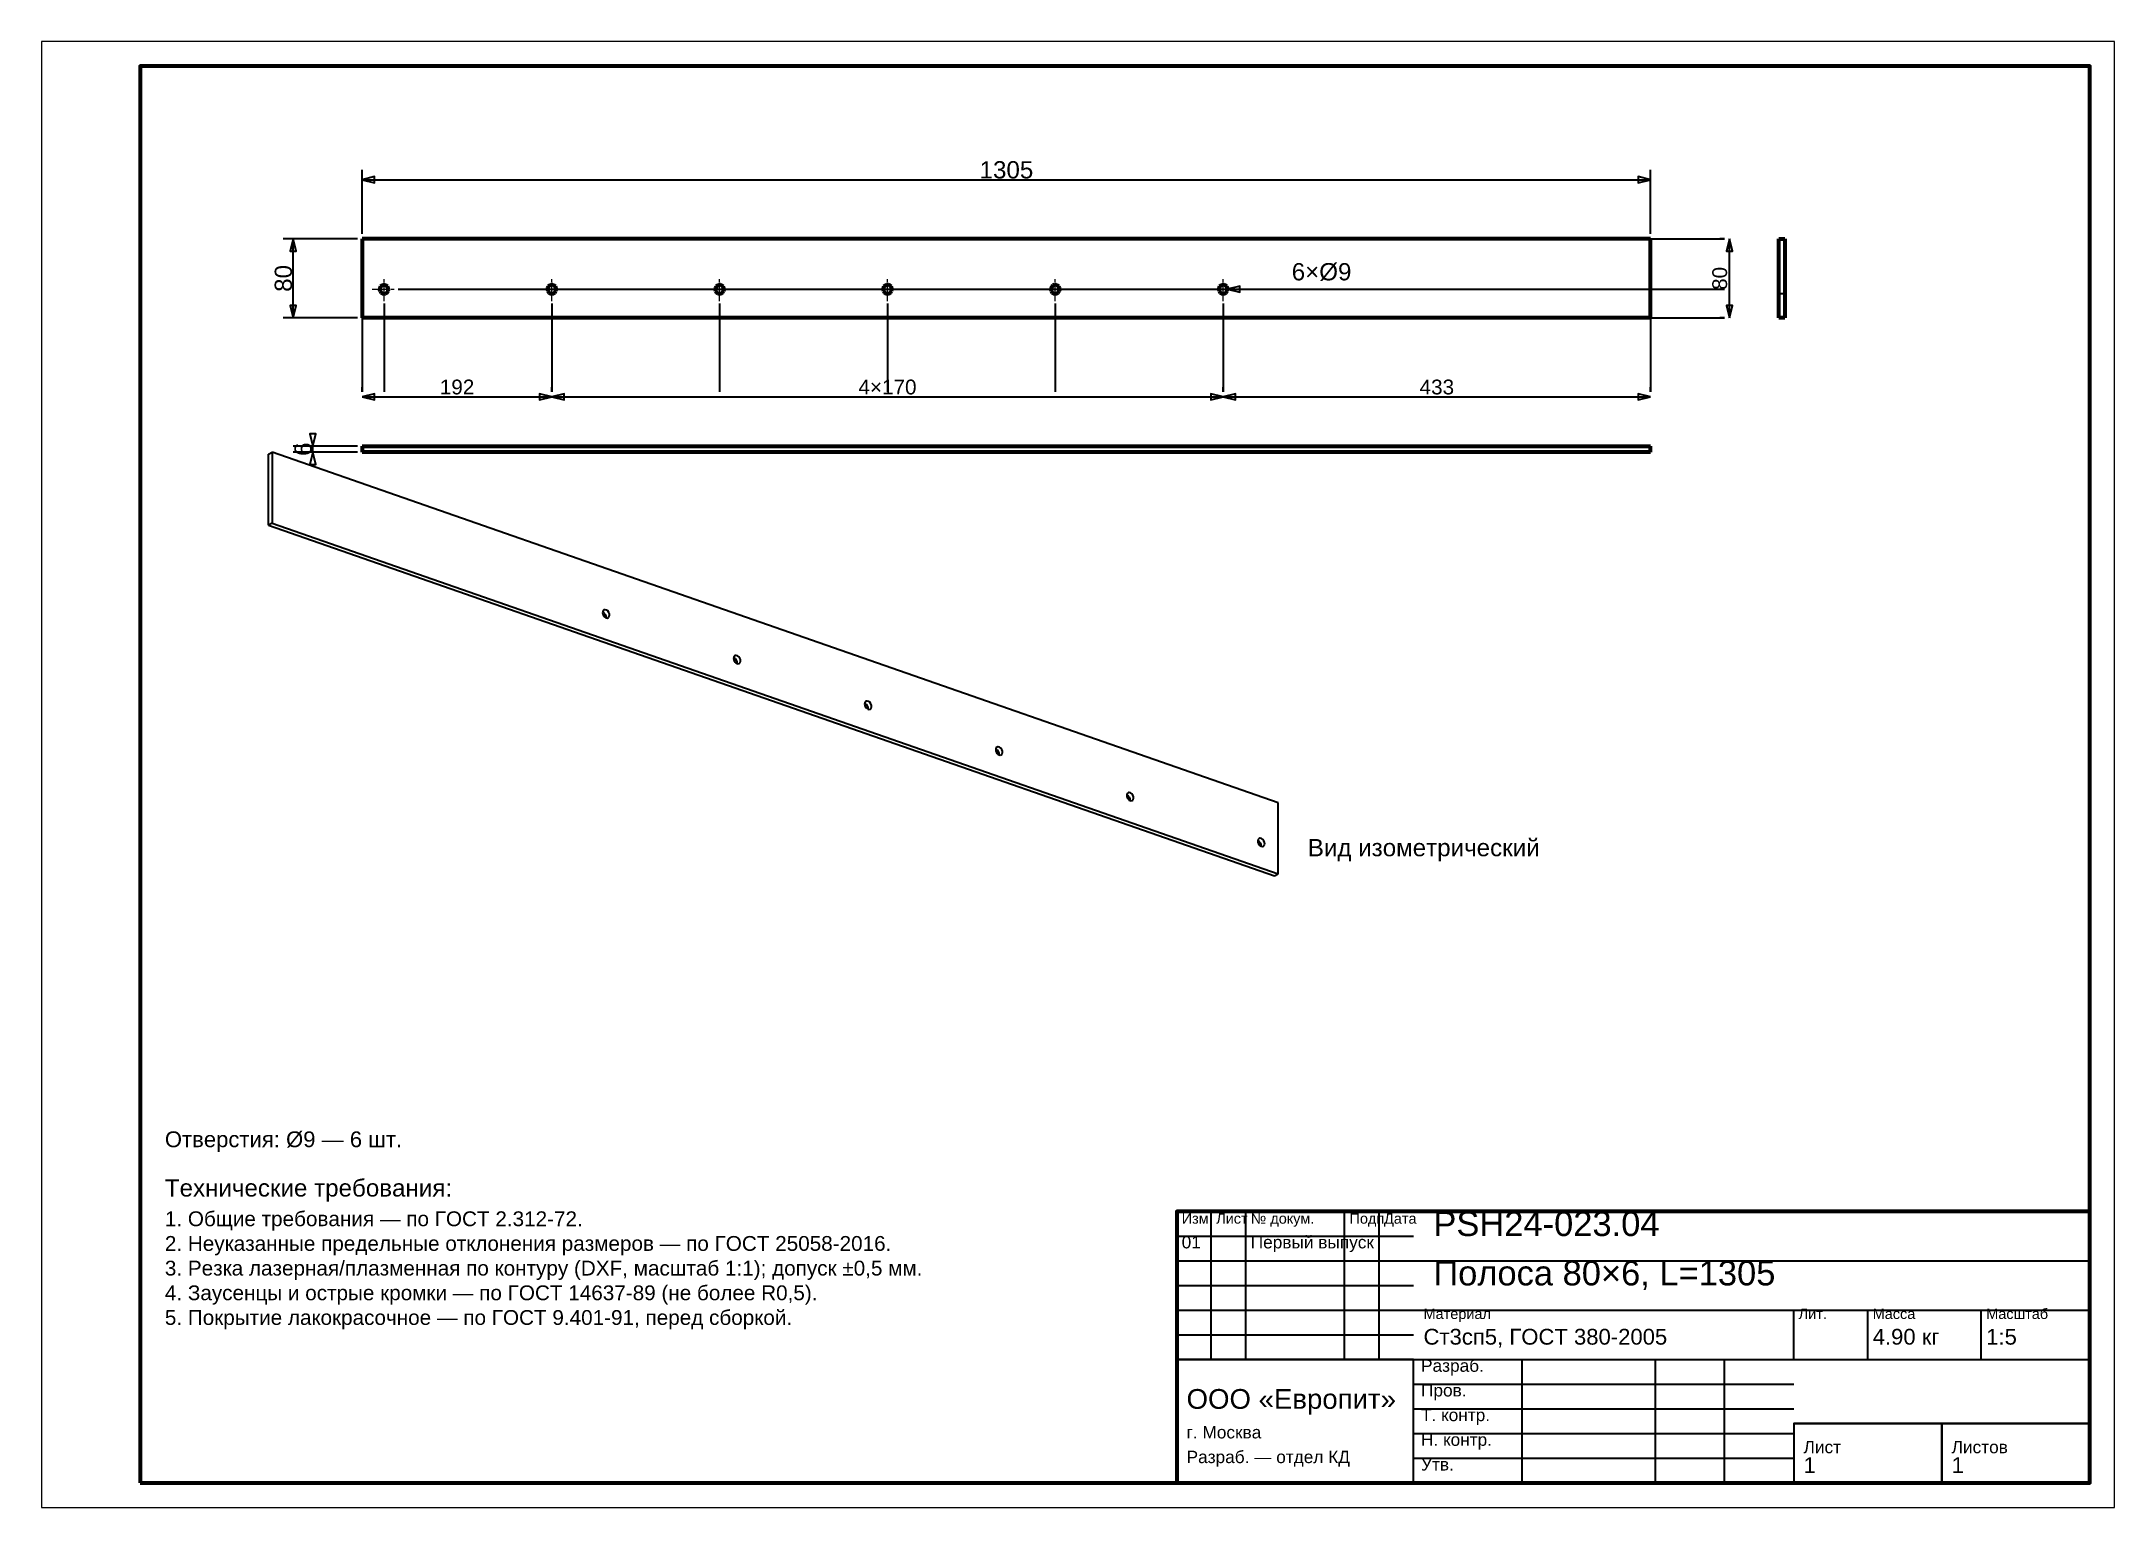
# Model space of a CAD drawing. Header units: millimetres. Extents: x 0 to 420, y 0 to 297.
import ezdxf
from ezdxf.enums import TextEntityAlignment as Align

# ---------------------------------------------------------------- set-up
doc = ezdxf.new("R2010")
doc.units = ezdxf.units.MM
doc.linetypes.add('CENTER', pattern=[5.08, 3.175, -0.635, 0.635, -0.635])
doc.linetypes.add('DASHED', pattern=[1.524, 1.27, -0.254])
doc.styles.add('GOST', font='Arial')

msp = doc.modelspace()

# ---------------------------------------------------------------- texts
at = {"color": 7, "style": 'GOST'}
for s, height, p in [('1305', 3.5, (195.5, 271)), ('192', 3, (84.2, 227)), ('4×170', 3, (171.4, 227)), ('433', 3, (282.7, 227))]:
    msp.add_text(s, height=height, dxfattribs=at).set_placement(p, align=Align.MIDDLE)
msp.add_text('6×Ø9', height=3.5, dxfattribs=at).set_placement((253.3, 248.6))
for s, height, p in [('80', 3.5, (49, 249)), ('80', 3, (340, 249)), ('6', 3.5, (53, 214.4))]:
    msp.add_text(s, height=height, rotation=90, dxfattribs=at).set_placement(p, align=Align.MIDDLE)
at = {"color": 3, "style": 'GOST'}
for s, height, p in [('Вид изометрический', 3.5, (256.56, 131.94)), ('Технические требования:', 3.5, (25, 63)), ('1. Общие требования — по ГОСТ 2.312-72.', 3, (25, 57)), ('Изм.', 2.1, (231, 57.5)), ('Лист', 2.1, (238, 57.5)), ('№ докум.', 2.1, (245, 57.5)), ('Подп.', 2.1, (265, 57.5)), ('Дата', 2.1, (272, 57.5)), ('PSH24-023.04', 5, (282, 55)), ('2. Неуказанные предельные отклонения размеров — по ГОСТ 25058-2016.', 3, (25, 52)), ('01', 2.5, (231, 52.5)), ('Первый выпуск', 2.5, (245, 52.5)), ('3. Резка лазерная/плазменная по контуру (DXF, масштаб 1:1); допуск ±0,5 мм.', 3, (25, 47)), ('Полоса 80×6, L=1305', 5, (282, 45)), ('4. Заусенцы и острые кромки — по ГОСТ 14637-89 (не более R0,5).', 3, (25, 42)), ('5. Покрытие лакокрасочное — по ГОСТ 9.401-91, перед сборкой.', 3, (25, 37)), ('Материал', 2.1, (280, 38.2)), ('Лит.', 2.1, (356, 38.2)), ('Масса', 2.1, (371, 38.2)), ('Масштаб', 2.1, (394, 38.2)), ('Ст3сп5, ГОСТ 380-2005', 3.2, (280, 33)), ('4.90 кг', 3.2, (371, 33)), ('1:5', 3.2, (394, 33)), ('Разраб.', 2.5, (279.5, 27.5)), ('ООО «Европит»', 4, (232, 20)), ('Пров.', 2.5, (279.5, 22.5)), ('Т. контр.', 2.5, (279.5, 17.5)), ('г. Москва', 2.5, (232, 14)), ('Н. контр.', 2.5, (279.5, 12.5)), ('Лист', 2.5, (357, 11)), ('Листов', 2.5, (387, 11)), ('Разраб. — отдел КД', 2.5, (232, 9)), ('Утв.', 2.5, (279.5, 7.5)), ('1', 3.2, (357, 7)), ('1', 3.2, (387, 7))]:
    msp.add_text(s, height=height, dxfattribs=at).set_placement(p)
at = {"color": 6, "style": 'GOST'}
msp.add_text('Отверстия: Ø9 — 6 шт.', height=3.2, dxfattribs=at).set_placement((25, 73))

# ---------------------------------------------------------------- linework, layer by layer
at = {"color": 7, "lineweight": 35}
for p, q in [((65, 258), (65, 271)), ((65, 269), (326, 269)), ((326, 258), (326, 271)), ((64, 257), (49, 257)), ((51, 241), (51, 257)), ((326, 257), (341, 257)), ((341, 257), (340, 257)), ((342, 241), (342, 257)), ((69.4, 243.9), (69.4, 226)), ((72.3, 246.8), (341, 246.8)), ((103.4, 243.9), (103.4, 226)), ((106.3, 246.8), (341, 246.8)), ((137.4, 243.9), (137.4, 226)), ((140.3, 246.8), (341, 246.8)), ((171.4, 243.9), (171.4, 226)), ((174.3, 246.8), (341, 246.8)), ((205.4, 243.9), (205.4, 226)), ((208.3, 246.8), (341, 246.8)), ((239.4, 243.9), (239.4, 226)), ((240.3, 246.8), (252.3, 246.8)), ((242.3, 246.8), (341, 246.8)), ((252.3, 246.8), (257.3, 246.8)), ((64, 241), (49, 241)), ((65, 241), (65, 226)), ((326, 241), (326, 226)), ((326, 241), (341, 241)), ((341, 241), (340, 241)), ((65, 226), (65, 227)), ((103.4, 226), (103.4, 227)), ((103.4, 226), (103.4, 227)), ((239.4, 226), (239.4, 227)), ((239.4, 226), (239.4, 227)), ((326, 226), (326, 227)), ((65, 225), (103.4, 225)), ((103.4, 225), (239.4, 225)), ((239.4, 225), (326, 225)), ((64, 215), (51, 215)), ((55, 213.8), (55, 215)), ((64, 213.8), (51, 213.8)), ((237, 30), (237, 60)), ((244, 30), (244, 60)), ((264, 30), (264, 60)), ((271, 30), (271, 60)), ((230, 55), (278, 55)), ((230, 50), (278, 50)), ((278, 50), (415, 50)), ((230, 45), (278, 45)), ((230, 40), (278, 40)), ((278, 40), (415, 40)), ((355, 30), (355, 40)), ((370, 30), (370, 40)), ((393, 30), (393, 40)), ((230, 35), (278, 35)), ((230, 30), (278, 30)), ((278, 30), (415, 30)), ((300, 5), (300, 30)), ((327, 5), (327, 30)), ((341, 5), (341, 30)), ((278, 25), (355, 25)), ((278, 20), (355, 20)), ((355, 17), (415, 17)), ((278, 15), (355, 15)), ((278, 10), (355, 10))]:
    msp.add_line(p, q, dxfattribs=at)
at = {"color": 1, "lineweight": 70}
for p, q in [((65, 257), (65, 241)), ((326, 257), (65, 257)), ((326, 241), (326, 257)), ((352, 241), (352, 257)), ((352, 257), (353.2, 257)), ((353.2, 257), (353.2, 241)), ((68.53, 247.05), (68.5, 246.72)), ((68.5, 246.72), (68.59, 246.4)), ((68.68, 247.34), (68.53, 247.05)), ((68.59, 246.4), (68.79, 246.13)), ((68.93, 247.57), (68.68, 247.34)), ((68.79, 246.13), (69.07, 245.96)), ((69.23, 247.68), (68.93, 247.57)), ((69.07, 245.96), (69.4, 245.9)), ((69.57, 247.68), (69.23, 247.68)), ((69.4, 245.9), (69.73, 245.96)), ((69.87, 247.57), (69.57, 247.68)), ((69.73, 245.96), (70.01, 246.13)), ((70.12, 247.34), (69.87, 247.57)), ((70.01, 246.13), (70.21, 246.4)), ((70.27, 247.05), (70.12, 247.34)), ((70.21, 246.4), (70.3, 246.72)), ((70.3, 246.72), (70.27, 247.05)), ((102.53, 247.05), (102.5, 246.72)), ((102.5, 246.72), (102.59, 246.4)), ((102.68, 247.34), (102.53, 247.05)), ((102.59, 246.4), (102.79, 246.13)), ((102.93, 247.57), (102.68, 247.34)), ((102.79, 246.13), (103.07, 245.96)), ((103.23, 247.68), (102.93, 247.57)), ((103.07, 245.96), (103.4, 245.9)), ((103.57, 247.68), (103.23, 247.68)), ((103.4, 245.9), (103.73, 245.96)), ((103.87, 247.57), (103.57, 247.68)), ((103.73, 245.96), (104.01, 246.13)), ((104.12, 247.34), (103.87, 247.57)), ((104.01, 246.13), (104.21, 246.4)), ((104.27, 247.05), (104.12, 247.34)), ((104.21, 246.4), (104.3, 246.72)), ((104.3, 246.72), (104.27, 247.05)), ((136.53, 247.05), (136.5, 246.72)), ((136.5, 246.72), (136.59, 246.4)), ((136.68, 247.34), (136.53, 247.05)), ((136.59, 246.4), (136.79, 246.13)), ((136.93, 247.57), (136.68, 247.34)), ((136.79, 246.13), (137.07, 245.96)), ((137.23, 247.68), (136.93, 247.57)), ((137.07, 245.96), (137.4, 245.9)), ((137.57, 247.68), (137.23, 247.68)), ((137.4, 245.9), (137.73, 245.96)), ((137.87, 247.57), (137.57, 247.68)), ((137.73, 245.96), (138.01, 246.13)), ((138.12, 247.34), (137.87, 247.57)), ((138.01, 246.13), (138.21, 246.4)), ((138.27, 247.05), (138.12, 247.34)), ((138.21, 246.4), (138.3, 246.72)), ((138.3, 246.72), (138.27, 247.05)), ((170.53, 247.05), (170.5, 246.72)), ((170.5, 246.72), (170.59, 246.4)), ((170.68, 247.34), (170.53, 247.05)), ((170.59, 246.4), (170.79, 246.13)), ((170.93, 247.57), (170.68, 247.34)), ((170.79, 246.13), (171.07, 245.96)), ((171.23, 247.68), (170.93, 247.57)), ((171.07, 245.96), (171.4, 245.9)), ((171.57, 247.68), (171.23, 247.68)), ((171.4, 245.9), (171.73, 245.96)), ((171.87, 247.57), (171.57, 247.68)), ((171.73, 245.96), (172.01, 246.13)), ((172.12, 247.34), (171.87, 247.57)), ((172.01, 246.13), (172.21, 246.4)), ((172.27, 247.05), (172.12, 247.34)), ((172.21, 246.4), (172.3, 246.72)), ((172.3, 246.72), (172.27, 247.05)), ((204.53, 247.05), (204.5, 246.72)), ((204.5, 246.72), (204.59, 246.4)), ((204.68, 247.34), (204.53, 247.05)), ((204.59, 246.4), (204.79, 246.13)), ((204.93, 247.57), (204.68, 247.34)), ((204.79, 246.13), (205.07, 245.96)), ((205.23, 247.68), (204.93, 247.57)), ((205.07, 245.96), (205.4, 245.9)), ((205.57, 247.68), (205.23, 247.68)), ((205.4, 245.9), (205.73, 245.96)), ((205.87, 247.57), (205.57, 247.68)), ((205.73, 245.96), (206.01, 246.13)), ((206.12, 247.34), (205.87, 247.57)), ((206.01, 246.13), (206.21, 246.4)), ((206.27, 247.05), (206.12, 247.34)), ((206.21, 246.4), (206.3, 246.72)), ((206.3, 246.72), (206.27, 247.05)), ((238.53, 247.05), (238.5, 246.72)), ((238.5, 246.72), (238.59, 246.4)), ((238.68, 247.34), (238.53, 247.05)), ((238.59, 246.4), (238.79, 246.13)), ((238.93, 247.57), (238.68, 247.34)), ((238.79, 246.13), (239.07, 245.96)), ((239.23, 247.68), (238.93, 247.57)), ((239.07, 245.96), (239.4, 245.9)), ((239.57, 247.68), (239.23, 247.68)), ((239.4, 245.9), (239.73, 245.96)), ((239.87, 247.57), (239.57, 247.68)), ((239.73, 245.96), (240.01, 246.13)), ((240.12, 247.34), (239.87, 247.57)), ((240.01, 246.13), (240.21, 246.4)), ((240.27, 247.05), (240.12, 247.34)), ((240.21, 246.4), (240.3, 246.72)), ((240.3, 246.72), (240.27, 247.05)), ((326, 241), (65, 241)), ((353.2, 241), (352, 241)), ((65, 215), (65, 213.8)), ((65, 215), (326, 215)), ((326, 213.8), (326, 215)), ((326, 213.8), (65, 213.8))]:
    msp.add_line(p, q, dxfattribs=at)
at = {"color": 5, "linetype": 'DASHED', "lineweight": 35}
for p, q in [((65, 257), (326, 257)), ((65, 241), (65, 257)), ((326, 257), (326, 241)), ((353.2, 257), (352, 257)), ((352, 257), (352, 241)), ((353.2, 241), (353.2, 257)), ((68.5, 246.72), (68.53, 247.05)), ((68.59, 246.4), (68.5, 246.72)), ((68.53, 247.05), (68.68, 247.34)), ((68.79, 246.13), (68.59, 246.4)), ((68.68, 247.34), (68.93, 247.57)), ((69.07, 245.96), (68.79, 246.13)), ((68.93, 247.57), (69.23, 247.68)), ((69.4, 245.9), (69.07, 245.96)), ((69.23, 247.68), (69.57, 247.68)), ((69.73, 245.96), (69.4, 245.9)), ((69.57, 247.68), (69.87, 247.57)), ((70.01, 246.13), (69.73, 245.96)), ((69.87, 247.57), (70.12, 247.34)), ((70.21, 246.4), (70.01, 246.13)), ((70.12, 247.34), (70.27, 247.05)), ((70.3, 246.72), (70.21, 246.4)), ((70.27, 247.05), (70.3, 246.72)), ((102.5, 246.72), (102.53, 247.05)), ((102.59, 246.4), (102.5, 246.72)), ((102.53, 247.05), (102.68, 247.34)), ((102.79, 246.13), (102.59, 246.4)), ((102.68, 247.34), (102.93, 247.57)), ((103.07, 245.96), (102.79, 246.13)), ((102.93, 247.57), (103.23, 247.68)), ((103.4, 245.9), (103.07, 245.96)), ((103.23, 247.68), (103.57, 247.68)), ((103.73, 245.96), (103.4, 245.9)), ((103.57, 247.68), (103.87, 247.57)), ((104.01, 246.13), (103.73, 245.96)), ((103.87, 247.57), (104.12, 247.34)), ((104.21, 246.4), (104.01, 246.13)), ((104.12, 247.34), (104.27, 247.05)), ((104.3, 246.72), (104.21, 246.4)), ((104.27, 247.05), (104.3, 246.72)), ((136.5, 246.72), (136.53, 247.05)), ((136.59, 246.4), (136.5, 246.72)), ((136.53, 247.05), (136.68, 247.34)), ((136.79, 246.13), (136.59, 246.4)), ((136.68, 247.34), (136.93, 247.57)), ((137.07, 245.96), (136.79, 246.13)), ((136.93, 247.57), (137.23, 247.68)), ((137.4, 245.9), (137.07, 245.96)), ((137.23, 247.68), (137.57, 247.68)), ((137.73, 245.96), (137.4, 245.9)), ((137.57, 247.68), (137.87, 247.57)), ((138.01, 246.13), (137.73, 245.96)), ((137.87, 247.57), (138.12, 247.34)), ((138.21, 246.4), (138.01, 246.13)), ((138.12, 247.34), (138.27, 247.05)), ((138.3, 246.72), (138.21, 246.4)), ((138.27, 247.05), (138.3, 246.72)), ((170.5, 246.72), (170.53, 247.05)), ((170.59, 246.4), (170.5, 246.72)), ((170.53, 247.05), (170.68, 247.34)), ((170.79, 246.13), (170.59, 246.4)), ((170.68, 247.34), (170.93, 247.57)), ((171.07, 245.96), (170.79, 246.13)), ((170.93, 247.57), (171.23, 247.68)), ((171.4, 245.9), (171.07, 245.96)), ((171.23, 247.68), (171.57, 247.68)), ((171.73, 245.96), (171.4, 245.9)), ((171.57, 247.68), (171.87, 247.57)), ((172.01, 246.13), (171.73, 245.96)), ((171.87, 247.57), (172.12, 247.34)), ((172.21, 246.4), (172.01, 246.13)), ((172.12, 247.34), (172.27, 247.05)), ((172.3, 246.72), (172.21, 246.4)), ((172.27, 247.05), (172.3, 246.72)), ((204.5, 246.72), (204.53, 247.05)), ((204.59, 246.4), (204.5, 246.72)), ((204.53, 247.05), (204.68, 247.34)), ((204.79, 246.13), (204.59, 246.4)), ((204.68, 247.34), (204.93, 247.57)), ((205.07, 245.96), (204.79, 246.13)), ((204.93, 247.57), (205.23, 247.68)), ((205.4, 245.9), (205.07, 245.96)), ((205.23, 247.68), (205.57, 247.68)), ((205.73, 245.96), (205.4, 245.9)), ((205.57, 247.68), (205.87, 247.57)), ((206.01, 246.13), (205.73, 245.96)), ((205.87, 247.57), (206.12, 247.34)), ((206.21, 246.4), (206.01, 246.13)), ((206.12, 247.34), (206.27, 247.05)), ((206.3, 246.72), (206.21, 246.4)), ((206.27, 247.05), (206.3, 246.72)), ((238.5, 246.72), (238.53, 247.05)), ((238.59, 246.4), (238.5, 246.72)), ((238.53, 247.05), (238.68, 247.34)), ((238.79, 246.13), (238.59, 246.4)), ((238.68, 247.34), (238.93, 247.57)), ((239.07, 245.96), (238.79, 246.13)), ((238.93, 247.57), (239.23, 247.68)), ((239.4, 245.9), (239.07, 245.96)), ((239.23, 247.68), (239.57, 247.68)), ((239.73, 245.96), (239.4, 245.9)), ((239.57, 247.68), (239.87, 247.57)), ((240.01, 246.13), (239.73, 245.96)), ((239.87, 247.57), (240.12, 247.34)), ((240.21, 246.4), (240.01, 246.13)), ((240.12, 247.34), (240.27, 247.05)), ((240.3, 246.72), (240.21, 246.4)), ((240.27, 247.05), (240.3, 246.72)), ((352, 247.68), (352, 247.7)), ((352, 247.7), (352, 247.68)), ((352, 247.68), (352, 247.7)), ((352, 247.7), (352, 247.68)), ((352, 247.68), (352, 247.7)), ((352, 247.7), (352, 247.68)), ((352, 247.68), (352, 247.7)), ((352, 247.7), (352, 247.68)), ((352, 247.68), (352, 247.7)), ((352, 247.7), (352, 247.68)), ((352, 247.68), (352, 247.7)), ((352, 247.7), (352, 247.68)), ((352, 247.61), (352, 247.68)), ((352, 247.68), (352, 247.61)), ((352, 247.61), (352, 247.68)), ((352, 247.68), (352, 247.61)), ((352, 247.61), (352, 247.68)), ((352, 247.68), (352, 247.61)), ((352, 247.61), (352, 247.68)), ((352, 247.68), (352, 247.61)), ((352, 247.61), (352, 247.68)), ((352, 247.68), (352, 247.61)), ((352, 247.61), (352, 247.68)), ((352, 247.68), (352, 247.61)), ((352, 247.5), (352, 247.61)), ((352, 247.61), (352, 247.5)), ((352, 247.5), (352, 247.61)), ((352, 247.61), (352, 247.5)), ((352, 247.5), (352, 247.61)), ((352, 247.61), (352, 247.5)), ((352, 247.5), (352, 247.61)), ((352, 247.61), (352, 247.5)), ((352, 247.5), (352, 247.61)), ((352, 247.61), (352, 247.5)), ((352, 247.5), (352, 247.61)), ((352, 247.61), (352, 247.5)), ((352, 247.36), (352, 247.5)), ((352, 247.5), (352, 247.36)), ((352, 247.36), (352, 247.5)), ((352, 247.5), (352, 247.36)), ((352, 247.36), (352, 247.5)), ((352, 247.5), (352, 247.36)), ((352, 247.36), (352, 247.5)), ((352, 247.5), (352, 247.36)), ((352, 247.36), (352, 247.5)), ((352, 247.5), (352, 247.36)), ((352, 247.36), (352, 247.5)), ((352, 247.5), (352, 247.36)), ((352, 247.19), (352, 247.36)), ((352, 247.36), (352, 247.19)), ((352, 247.19), (352, 247.36)), ((352, 247.36), (352, 247.19)), ((352, 247.19), (352, 247.36)), ((352, 247.36), (352, 247.19)), ((352, 247.19), (352, 247.36)), ((352, 247.36), (352, 247.19)), ((352, 247.19), (352, 247.36)), ((352, 247.36), (352, 247.19)), ((352, 247.19), (352, 247.36)), ((352, 247.36), (352, 247.19)), ((352, 247), (352, 247.19)), ((352, 247.19), (352, 247)), ((352, 247), (352, 247.19)), ((352, 247.19), (352, 247)), ((352, 247), (352, 247.19)), ((352, 247.19), (352, 247)), ((352, 247), (352, 247.19)), ((352, 247.19), (352, 247)), ((352, 247), (352, 247.19)), ((352, 247.19), (352, 247)), ((352, 247), (352, 247.19)), ((352, 247.19), (352, 247)), ((352, 246.8), (352, 247)), ((352, 247), (352, 246.8)), ((352, 246.8), (352, 247)), ((352, 247), (352, 246.8)), ((352, 246.8), (352, 247)), ((352, 247), (352, 246.8)), ((352, 246.8), (352, 247)), ((352, 247), (352, 246.8)), ((352, 246.8), (352, 247)), ((352, 247), (352, 246.8)), ((352, 246.8), (352, 247)), ((352, 247), (352, 246.8)), ((352, 246.6), (352, 246.8)), ((352, 246.8), (352, 246.6)), ((352, 246.6), (352, 246.8)), ((352, 246.8), (352, 246.6)), ((352, 246.6), (352, 246.8)), ((352, 246.8), (352, 246.6)), ((352, 246.6), (352, 246.8)), ((352, 246.8), (352, 246.6)), ((352, 246.6), (352, 246.8)), ((352, 246.8), (352, 246.6)), ((352, 246.6), (352, 246.8)), ((352, 246.8), (352, 246.6)), ((352, 246.41), (352, 246.6)), ((352, 246.6), (352, 246.41)), ((352, 246.41), (352, 246.6)), ((352, 246.6), (352, 246.41)), ((352, 246.41), (352, 246.6)), ((352, 246.6), (352, 246.41)), ((352, 246.41), (352, 246.6)), ((352, 246.6), (352, 246.41)), ((352, 246.41), (352, 246.6)), ((352, 246.6), (352, 246.41)), ((352, 246.41), (352, 246.6)), ((352, 246.6), (352, 246.41)), ((352, 246.24), (352, 246.41)), ((352, 246.41), (352, 246.24)), ((352, 246.24), (352, 246.41)), ((352, 246.41), (352, 246.24)), ((352, 246.24), (352, 246.41)), ((352, 246.41), (352, 246.24)), ((352, 246.24), (352, 246.41)), ((352, 246.41), (352, 246.24)), ((352, 246.24), (352, 246.41)), ((352, 246.41), (352, 246.24)), ((352, 246.24), (352, 246.41)), ((352, 246.41), (352, 246.24)), ((352, 246.1), (352, 246.24)), ((352, 246.24), (352, 246.1)), ((352, 246.1), (352, 246.24)), ((352, 246.24), (352, 246.1)), ((352, 246.1), (352, 246.24)), ((352, 246.24), (352, 246.1)), ((352, 246.1), (352, 246.24)), ((352, 246.24), (352, 246.1)), ((352, 246.1), (352, 246.24)), ((352, 246.24), (352, 246.1)), ((352, 246.1), (352, 246.24)), ((352, 246.24), (352, 246.1)), ((352, 245.99), (352, 246.1)), ((352, 246.1), (352, 245.99)), ((352, 245.99), (352, 246.1)), ((352, 246.1), (352, 245.99)), ((352, 245.99), (352, 246.1)), ((352, 246.1), (352, 245.99)), ((352, 245.99), (352, 246.1)), ((352, 246.1), (352, 245.99)), ((352, 245.99), (352, 246.1)), ((352, 246.1), (352, 245.99)), ((352, 245.99), (352, 246.1)), ((352, 246.1), (352, 245.99)), ((352, 245.92), (352, 245.99)), ((352, 245.99), (352, 245.92)), ((352, 245.92), (352, 245.99)), ((352, 245.99), (352, 245.92)), ((352, 245.92), (352, 245.99)), ((352, 245.99), (352, 245.92)), ((352, 245.92), (352, 245.99)), ((352, 245.99), (352, 245.92)), ((352, 245.92), (352, 245.99)), ((352, 245.99), (352, 245.92)), ((352, 245.92), (352, 245.99)), ((352, 245.99), (352, 245.92)), ((352, 245.9), (352, 245.92)), ((352, 245.92), (352, 245.9)), ((352, 245.9), (352, 245.92)), ((352, 245.92), (352, 245.9)), ((352, 245.9), (352, 245.92)), ((352, 245.92), (352, 245.9)), ((352, 245.9), (352, 245.92)), ((352, 245.92), (352, 245.9)), ((352, 245.9), (352, 245.92)), ((352, 245.92), (352, 245.9)), ((352, 245.9), (352, 245.92)), ((352, 245.92), (352, 245.9)), ((353.2, 245.9), (352, 245.9)), ((353.2, 245.9), (352, 245.9)), ((353.2, 245.9), (352, 245.9)), ((353.2, 245.9), (352, 245.9)), ((353.2, 245.9), (352, 245.9)), ((353.2, 245.9), (352, 245.9)), ((353.2, 247.68), (353.2, 247.7)), ((353.2, 247.7), (353.2, 247.68)), ((353.2, 247.68), (353.2, 247.7)), ((353.2, 247.7), (353.2, 247.68)), ((353.2, 247.68), (353.2, 247.7)), ((353.2, 247.7), (353.2, 247.68)), ((353.2, 247.68), (353.2, 247.7)), ((353.2, 247.7), (353.2, 247.68)), ((353.2, 247.68), (353.2, 247.7)), ((353.2, 247.7), (353.2, 247.68)), ((353.2, 247.68), (353.2, 247.7)), ((353.2, 247.7), (353.2, 247.68)), ((353.2, 247.61), (353.2, 247.68)), ((353.2, 247.68), (353.2, 247.61)), ((353.2, 247.61), (353.2, 247.68)), ((353.2, 247.68), (353.2, 247.61)), ((353.2, 247.61), (353.2, 247.68)), ((353.2, 247.68), (353.2, 247.61)), ((353.2, 247.61), (353.2, 247.68)), ((353.2, 247.68), (353.2, 247.61)), ((353.2, 247.61), (353.2, 247.68)), ((353.2, 247.68), (353.2, 247.61)), ((353.2, 247.61), (353.2, 247.68)), ((353.2, 247.68), (353.2, 247.61)), ((353.2, 247.5), (353.2, 247.61)), ((353.2, 247.61), (353.2, 247.5)), ((353.2, 247.5), (353.2, 247.61)), ((353.2, 247.61), (353.2, 247.5)), ((353.2, 247.5), (353.2, 247.61)), ((353.2, 247.61), (353.2, 247.5)), ((353.2, 247.5), (353.2, 247.61)), ((353.2, 247.61), (353.2, 247.5)), ((353.2, 247.5), (353.2, 247.61)), ((353.2, 247.61), (353.2, 247.5)), ((353.2, 247.5), (353.2, 247.61)), ((353.2, 247.61), (353.2, 247.5)), ((353.2, 247.36), (353.2, 247.5)), ((353.2, 247.5), (353.2, 247.36)), ((353.2, 247.36), (353.2, 247.5)), ((353.2, 247.5), (353.2, 247.36)), ((353.2, 247.36), (353.2, 247.5)), ((353.2, 247.5), (353.2, 247.36)), ((353.2, 247.36), (353.2, 247.5)), ((353.2, 247.5), (353.2, 247.36)), ((353.2, 247.36), (353.2, 247.5)), ((353.2, 247.5), (353.2, 247.36)), ((353.2, 247.36), (353.2, 247.5)), ((353.2, 247.5), (353.2, 247.36)), ((353.2, 247.19), (353.2, 247.36)), ((353.2, 247.36), (353.2, 247.19)), ((353.2, 247.19), (353.2, 247.36)), ((353.2, 247.36), (353.2, 247.19)), ((353.2, 247.19), (353.2, 247.36)), ((353.2, 247.36), (353.2, 247.19)), ((353.2, 247.19), (353.2, 247.36)), ((353.2, 247.36), (353.2, 247.19)), ((353.2, 247.19), (353.2, 247.36)), ((353.2, 247.36), (353.2, 247.19)), ((353.2, 247.19), (353.2, 247.36)), ((353.2, 247.36), (353.2, 247.19)), ((353.2, 247), (353.2, 247.19)), ((353.2, 247.19), (353.2, 247)), ((353.2, 247), (353.2, 247.19)), ((353.2, 247.19), (353.2, 247)), ((353.2, 247), (353.2, 247.19)), ((353.2, 247.19), (353.2, 247)), ((353.2, 247), (353.2, 247.19)), ((353.2, 247.19), (353.2, 247)), ((353.2, 247), (353.2, 247.19)), ((353.2, 247.19), (353.2, 247)), ((353.2, 247), (353.2, 247.19)), ((353.2, 247.19), (353.2, 247)), ((353.2, 246.8), (353.2, 247)), ((353.2, 247), (353.2, 246.8)), ((353.2, 246.8), (353.2, 247)), ((353.2, 247), (353.2, 246.8)), ((353.2, 246.8), (353.2, 247)), ((353.2, 247), (353.2, 246.8)), ((353.2, 246.8), (353.2, 247)), ((353.2, 247), (353.2, 246.8)), ((353.2, 246.8), (353.2, 247)), ((353.2, 247), (353.2, 246.8)), ((353.2, 246.8), (353.2, 247)), ((353.2, 247), (353.2, 246.8)), ((353.2, 246.6), (353.2, 246.8)), ((353.2, 246.8), (353.2, 246.6)), ((353.2, 246.6), (353.2, 246.8)), ((353.2, 246.8), (353.2, 246.6)), ((353.2, 246.6), (353.2, 246.8)), ((353.2, 246.8), (353.2, 246.6)), ((353.2, 246.6), (353.2, 246.8)), ((353.2, 246.8), (353.2, 246.6)), ((353.2, 246.6), (353.2, 246.8)), ((353.2, 246.8), (353.2, 246.6)), ((353.2, 246.6), (353.2, 246.8)), ((353.2, 246.8), (353.2, 246.6)), ((353.2, 246.41), (353.2, 246.6)), ((353.2, 246.6), (353.2, 246.41)), ((353.2, 246.41), (353.2, 246.6)), ((353.2, 246.6), (353.2, 246.41)), ((353.2, 246.41), (353.2, 246.6)), ((353.2, 246.6), (353.2, 246.41)), ((353.2, 246.41), (353.2, 246.6)), ((353.2, 246.6), (353.2, 246.41)), ((353.2, 246.41), (353.2, 246.6)), ((353.2, 246.6), (353.2, 246.41)), ((353.2, 246.41), (353.2, 246.6)), ((353.2, 246.6), (353.2, 246.41)), ((353.2, 246.24), (353.2, 246.41)), ((353.2, 246.41), (353.2, 246.24)), ((353.2, 246.24), (353.2, 246.41)), ((353.2, 246.41), (353.2, 246.24)), ((353.2, 246.24), (353.2, 246.41)), ((353.2, 246.41), (353.2, 246.24)), ((353.2, 246.24), (353.2, 246.41)), ((353.2, 246.41), (353.2, 246.24)), ((353.2, 246.24), (353.2, 246.41)), ((353.2, 246.41), (353.2, 246.24)), ((353.2, 246.24), (353.2, 246.41)), ((353.2, 246.41), (353.2, 246.24)), ((353.2, 246.1), (353.2, 246.24)), ((353.2, 246.24), (353.2, 246.1)), ((353.2, 246.1), (353.2, 246.24)), ((353.2, 246.24), (353.2, 246.1)), ((353.2, 246.1), (353.2, 246.24)), ((353.2, 246.24), (353.2, 246.1)), ((353.2, 246.1), (353.2, 246.24)), ((353.2, 246.24), (353.2, 246.1)), ((353.2, 246.1), (353.2, 246.24)), ((353.2, 246.24), (353.2, 246.1)), ((353.2, 246.1), (353.2, 246.24)), ((353.2, 246.24), (353.2, 246.1)), ((353.2, 245.99), (353.2, 246.1)), ((353.2, 246.1), (353.2, 245.99)), ((353.2, 245.99), (353.2, 246.1)), ((353.2, 246.1), (353.2, 245.99)), ((353.2, 245.99), (353.2, 246.1)), ((353.2, 246.1), (353.2, 245.99)), ((353.2, 245.99), (353.2, 246.1)), ((353.2, 246.1), (353.2, 245.99)), ((353.2, 245.99), (353.2, 246.1)), ((353.2, 246.1), (353.2, 245.99)), ((353.2, 245.99), (353.2, 246.1)), ((353.2, 246.1), (353.2, 245.99)), ((353.2, 245.92), (353.2, 245.99)), ((353.2, 245.99), (353.2, 245.92)), ((353.2, 245.92), (353.2, 245.99)), ((353.2, 245.99), (353.2, 245.92)), ((353.2, 245.92), (353.2, 245.99)), ((353.2, 245.99), (353.2, 245.92)), ((353.2, 245.92), (353.2, 245.99)), ((353.2, 245.99), (353.2, 245.92)), ((353.2, 245.92), (353.2, 245.99)), ((353.2, 245.99), (353.2, 245.92)), ((353.2, 245.92), (353.2, 245.99)), ((353.2, 245.99), (353.2, 245.92)), ((353.2, 245.9), (353.2, 245.92)), ((353.2, 245.92), (353.2, 245.9)), ((353.2, 245.9), (353.2, 245.92)), ((353.2, 245.92), (353.2, 245.9)), ((353.2, 245.9), (353.2, 245.92)), ((353.2, 245.92), (353.2, 245.9)), ((353.2, 245.9), (353.2, 245.92)), ((353.2, 245.92), (353.2, 245.9)), ((353.2, 245.9), (353.2, 245.92)), ((353.2, 245.92), (353.2, 245.9)), ((353.2, 245.9), (353.2, 245.92)), ((353.2, 245.92), (353.2, 245.9)), ((326, 241), (65, 241)), ((352, 241), (353.2, 241)), ((65, 213.8), (65, 215)), ((65, 215), (326, 215)), ((150.71, 215), (150.7, 215)), ((150.7, 215), (150.72, 215)), ((150.72, 215), (150.71, 215)), ((150.75, 215), (150.72, 215)), ((150.72, 215), (150.79, 215)), ((150.79, 215), (150.75, 215)), ((150.84, 215), (150.79, 215)), ((150.79, 215), (150.9, 215)), ((150.9, 215), (150.84, 215)), ((150.96, 215), (150.9, 215)), ((150.9, 215), (151.04, 215)), ((151.04, 215), (150.96, 215)), ((151.12, 215), (151.04, 215)), ((151.04, 215), (151.21, 215)), ((151.21, 215), (151.12, 215)), ((151.3, 215), (151.21, 215)), ((151.21, 215), (151.4, 215)), ((151.4, 215), (151.3, 215)), ((151.5, 215), (151.4, 215)), ((151.4, 215), (151.6, 215)), ((151.6, 215), (151.5, 215)), ((151.6, 215), (151.8, 215)), ((151.7, 215), (151.6, 215)), ((151.8, 215), (151.7, 215)), ((151.8, 215), (151.99, 215)), ((151.9, 215), (151.8, 215)), ((151.99, 215), (151.9, 215)), ((151.99, 215), (152.16, 215)), ((152.08, 215), (151.99, 215)), ((152.16, 215), (152.08, 215)), ((152.16, 215), (152.3, 215)), ((152.24, 215), (152.16, 215)), ((152.3, 215), (152.24, 215)), ((152.3, 215), (152.41, 215)), ((152.36, 215), (152.3, 215)), ((152.41, 215), (152.36, 215)), ((152.41, 215), (152.48, 215)), ((152.45, 215), (152.41, 215)), ((152.48, 215), (152.45, 215)), ((152.48, 215), (152.5, 215)), ((152.49, 215), (152.48, 215)), ((152.5, 215), (152.49, 215)), ((184.71, 215), (184.7, 215)), ((184.7, 215), (184.72, 215)), ((184.72, 215), (184.71, 215)), ((184.75, 215), (184.72, 215)), ((184.72, 215), (184.79, 215)), ((184.79, 215), (184.75, 215)), ((184.84, 215), (184.79, 215)), ((184.79, 215), (184.9, 215)), ((184.9, 215), (184.84, 215)), ((184.96, 215), (184.9, 215)), ((184.9, 215), (185.04, 215)), ((185.04, 215), (184.96, 215)), ((185.12, 215), (185.04, 215)), ((185.04, 215), (185.21, 215)), ((185.21, 215), (185.12, 215)), ((185.3, 215), (185.21, 215)), ((185.21, 215), (185.4, 215)), ((185.4, 215), (185.3, 215)), ((185.5, 215), (185.4, 215)), ((185.4, 215), (185.6, 215)), ((185.6, 215), (185.5, 215)), ((185.6, 215), (185.8, 215)), ((185.7, 215), (185.6, 215)), ((185.8, 215), (185.7, 215)), ((185.8, 215), (185.99, 215)), ((185.9, 215), (185.8, 215)), ((185.99, 215), (185.9, 215)), ((185.99, 215), (186.16, 215)), ((186.08, 215), (185.99, 215)), ((186.16, 215), (186.08, 215)), ((186.16, 215), (186.3, 215)), ((186.24, 215), (186.16, 215)), ((186.3, 215), (186.24, 215)), ((186.3, 215), (186.41, 215)), ((186.36, 215), (186.3, 215)), ((186.41, 215), (186.36, 215)), ((186.41, 215), (186.48, 215)), ((186.45, 215), (186.41, 215)), ((186.48, 215), (186.45, 215)), ((186.48, 215), (186.5, 215)), ((186.49, 215), (186.48, 215)), ((186.5, 215), (186.49, 215)), ((218.71, 215), (218.7, 215)), ((218.7, 215), (218.72, 215)), ((218.72, 215), (218.71, 215)), ((218.75, 215), (218.72, 215)), ((218.72, 215), (218.79, 215)), ((218.79, 215), (218.75, 215)), ((218.84, 215), (218.79, 215)), ((218.79, 215), (218.9, 215)), ((218.9, 215), (218.84, 215)), ((218.96, 215), (218.9, 215)), ((218.9, 215), (219.04, 215)), ((219.04, 215), (218.96, 215)), ((219.12, 215), (219.04, 215)), ((219.04, 215), (219.21, 215)), ((219.21, 215), (219.12, 215)), ((219.3, 215), (219.21, 215)), ((219.21, 215), (219.4, 215)), ((219.4, 215), (219.3, 215)), ((219.5, 215), (219.4, 215)), ((219.4, 215), (219.6, 215)), ((219.6, 215), (219.5, 215)), ((219.6, 215), (219.8, 215)), ((219.7, 215), (219.6, 215)), ((219.8, 215), (219.7, 215)), ((219.8, 215), (219.99, 215)), ((219.9, 215), (219.8, 215)), ((219.99, 215), (219.9, 215)), ((219.99, 215), (220.16, 215)), ((220.08, 215), (219.99, 215)), ((220.16, 215), (220.08, 215)), ((220.16, 215), (220.3, 215)), ((220.24, 215), (220.16, 215)), ((220.3, 215), (220.24, 215)), ((220.3, 215), (220.41, 215)), ((220.36, 215), (220.3, 215)), ((220.41, 215), (220.36, 215)), ((220.41, 215), (220.48, 215)), ((220.45, 215), (220.41, 215)), ((220.48, 215), (220.45, 215)), ((220.48, 215), (220.5, 215)), ((220.49, 215), (220.48, 215)), ((220.5, 215), (220.49, 215)), ((252.71, 215), (252.7, 215)), ((252.7, 215), (252.72, 215)), ((252.72, 215), (252.71, 215)), ((252.75, 215), (252.72, 215)), ((252.72, 215), (252.79, 215)), ((252.79, 215), (252.75, 215)), ((252.84, 215), (252.79, 215)), ((252.79, 215), (252.9, 215)), ((252.9, 215), (252.84, 215)), ((252.96, 215), (252.9, 215)), ((252.9, 215), (253.04, 215)), ((253.04, 215), (252.96, 215)), ((253.12, 215), (253.04, 215)), ((253.04, 215), (253.21, 215)), ((253.21, 215), (253.12, 215)), ((253.3, 215), (253.21, 215)), ((253.21, 215), (253.4, 215)), ((253.4, 215), (253.3, 215)), ((253.5, 215), (253.4, 215)), ((253.4, 215), (253.6, 215)), ((253.6, 215), (253.5, 215)), ((253.6, 215), (253.8, 215)), ((253.7, 215), (253.6, 215)), ((253.8, 215), (253.7, 215)), ((253.8, 215), (253.99, 215)), ((253.9, 215), (253.8, 215)), ((253.99, 215), (253.9, 215)), ((253.99, 215), (254.16, 215)), ((254.08, 215), (253.99, 215)), ((254.16, 215), (254.08, 215)), ((254.16, 215), (254.3, 215)), ((254.24, 215), (254.16, 215)), ((254.3, 215), (254.24, 215)), ((254.3, 215), (254.41, 215)), ((254.36, 215), (254.3, 215)), ((254.41, 215), (254.36, 215)), ((254.41, 215), (254.48, 215)), ((254.45, 215), (254.41, 215)), ((254.48, 215), (254.45, 215)), ((254.48, 215), (254.5, 215)), ((254.49, 215), (254.48, 215)), ((254.5, 215), (254.49, 215)), ((286.71, 215), (286.7, 215)), ((286.7, 215), (286.72, 215)), ((286.72, 215), (286.71, 215)), ((286.75, 215), (286.72, 215)), ((286.72, 215), (286.79, 215)), ((286.79, 215), (286.75, 215)), ((286.84, 215), (286.79, 215)), ((286.79, 215), (286.9, 215)), ((286.9, 215), (286.84, 215)), ((286.96, 215), (286.9, 215)), ((286.9, 215), (287.04, 215)), ((287.04, 215), (286.96, 215)), ((287.12, 215), (287.04, 215)), ((287.04, 215), (287.21, 215)), ((287.21, 215), (287.12, 215)), ((287.3, 215), (287.21, 215)), ((287.21, 215), (287.4, 215)), ((287.4, 215), (287.3, 215)), ((287.5, 215), (287.4, 215)), ((287.4, 215), (287.6, 215)), ((287.6, 215), (287.5, 215)), ((287.6, 215), (287.8, 215)), ((287.7, 215), (287.6, 215)), ((287.8, 215), (287.7, 215)), ((287.8, 215), (287.99, 215)), ((287.9, 215), (287.8, 215)), ((287.99, 215), (287.9, 215)), ((287.99, 215), (288.16, 215)), ((288.08, 215), (287.99, 215)), ((288.16, 215), (288.08, 215)), ((288.16, 215), (288.3, 215)), ((288.24, 215), (288.16, 215)), ((288.3, 215), (288.24, 215)), ((288.3, 215), (288.41, 215)), ((288.36, 215), (288.3, 215)), ((288.41, 215), (288.36, 215)), ((288.41, 215), (288.48, 215)), ((288.45, 215), (288.41, 215)), ((288.48, 215), (288.45, 215)), ((288.48, 215), (288.5, 215)), ((288.49, 215), (288.48, 215)), ((288.5, 215), (288.49, 215)), ((320.71, 215), (320.7, 215)), ((320.7, 215), (320.72, 215)), ((320.72, 215), (320.71, 215)), ((320.75, 215), (320.72, 215)), ((320.72, 215), (320.79, 215)), ((320.79, 215), (320.75, 215)), ((320.84, 215), (320.79, 215)), ((320.79, 215), (320.9, 215)), ((320.9, 215), (320.84, 215)), ((320.96, 215), (320.9, 215)), ((320.9, 215), (321.04, 215)), ((321.04, 215), (320.96, 215)), ((321.12, 215), (321.04, 215)), ((321.04, 215), (321.21, 215)), ((321.21, 215), (321.12, 215)), ((321.3, 215), (321.21, 215)), ((321.21, 215), (321.4, 215)), ((321.4, 215), (321.3, 215)), ((321.5, 215), (321.4, 215)), ((321.4, 215), (321.6, 215)), ((321.6, 215), (321.5, 215)), ((321.6, 215), (321.8, 215)), ((321.7, 215), (321.6, 215)), ((321.8, 215), (321.7, 215)), ((321.8, 215), (321.99, 215)), ((321.9, 215), (321.8, 215)), ((321.99, 215), (321.9, 215)), ((321.99, 215), (322.16, 215)), ((322.08, 215), (321.99, 215)), ((322.16, 215), (322.08, 215)), ((322.16, 215), (322.3, 215)), ((322.24, 215), (322.16, 215)), ((322.3, 215), (322.24, 215)), ((322.3, 215), (322.41, 215)), ((322.36, 215), (322.3, 215)), ((322.41, 215), (322.36, 215)), ((322.41, 215), (322.48, 215)), ((322.45, 215), (322.41, 215)), ((322.48, 215), (322.45, 215)), ((322.48, 215), (322.5, 215)), ((322.49, 215), (322.48, 215)), ((322.5, 215), (322.49, 215)), ((326, 215), (326, 213.8)), ((65, 213.8), (326, 213.8)), ((150.72, 213.8), (150.7, 213.8)), ((150.7, 213.8), (150.71, 213.8)), ((150.71, 213.8), (150.72, 213.8)), ((150.79, 213.8), (150.72, 213.8)), ((150.72, 213.8), (150.75, 213.8)), ((150.75, 213.8), (150.79, 213.8)), ((150.9, 213.8), (150.79, 213.8)), ((150.79, 213.8), (150.84, 213.8)), ((150.84, 213.8), (150.9, 213.8)), ((151.04, 213.8), (150.9, 213.8)), ((150.9, 213.8), (150.96, 213.8)), ((150.96, 213.8), (151.04, 213.8)), ((151.21, 213.8), (151.04, 213.8)), ((151.04, 213.8), (151.12, 213.8)), ((151.12, 213.8), (151.21, 213.8)), ((151.4, 213.8), (151.21, 213.8)), ((151.21, 213.8), (151.3, 213.8)), ((151.3, 213.8), (151.4, 213.8)), ((151.6, 213.8), (151.4, 213.8)), ((151.4, 213.8), (151.5, 213.8)), ((151.5, 213.8), (151.6, 213.8)), ((151.6, 213.8), (151.7, 213.8)), ((151.8, 213.8), (151.6, 213.8)), ((151.7, 213.8), (151.8, 213.8)), ((151.8, 213.8), (151.9, 213.8)), ((151.99, 213.8), (151.8, 213.8)), ((151.9, 213.8), (151.99, 213.8)), ((151.99, 213.8), (152.08, 213.8)), ((152.16, 213.8), (151.99, 213.8)), ((152.08, 213.8), (152.16, 213.8)), ((152.16, 213.8), (152.24, 213.8)), ((152.3, 213.8), (152.16, 213.8)), ((152.24, 213.8), (152.3, 213.8)), ((152.3, 213.8), (152.36, 213.8)), ((152.41, 213.8), (152.3, 213.8)), ((152.36, 213.8), (152.41, 213.8)), ((152.41, 213.8), (152.45, 213.8)), ((152.48, 213.8), (152.41, 213.8)), ((152.45, 213.8), (152.48, 213.8)), ((152.48, 213.8), (152.49, 213.8)), ((152.5, 213.8), (152.48, 213.8)), ((152.49, 213.8), (152.5, 213.8)), ((184.72, 213.8), (184.7, 213.8)), ((184.7, 213.8), (184.71, 213.8)), ((184.71, 213.8), (184.72, 213.8)), ((184.79, 213.8), (184.72, 213.8)), ((184.72, 213.8), (184.75, 213.8)), ((184.75, 213.8), (184.79, 213.8)), ((184.9, 213.8), (184.79, 213.8)), ((184.79, 213.8), (184.84, 213.8)), ((184.84, 213.8), (184.9, 213.8)), ((185.04, 213.8), (184.9, 213.8)), ((184.9, 213.8), (184.96, 213.8)), ((184.96, 213.8), (185.04, 213.8)), ((185.21, 213.8), (185.04, 213.8)), ((185.04, 213.8), (185.12, 213.8)), ((185.12, 213.8), (185.21, 213.8)), ((185.4, 213.8), (185.21, 213.8)), ((185.21, 213.8), (185.3, 213.8)), ((185.3, 213.8), (185.4, 213.8)), ((185.6, 213.8), (185.4, 213.8)), ((185.4, 213.8), (185.5, 213.8)), ((185.5, 213.8), (185.6, 213.8)), ((185.6, 213.8), (185.7, 213.8)), ((185.8, 213.8), (185.6, 213.8)), ((185.7, 213.8), (185.8, 213.8)), ((185.8, 213.8), (185.9, 213.8)), ((185.99, 213.8), (185.8, 213.8)), ((185.9, 213.8), (185.99, 213.8)), ((185.99, 213.8), (186.08, 213.8)), ((186.16, 213.8), (185.99, 213.8)), ((186.08, 213.8), (186.16, 213.8)), ((186.16, 213.8), (186.24, 213.8)), ((186.3, 213.8), (186.16, 213.8)), ((186.24, 213.8), (186.3, 213.8)), ((186.3, 213.8), (186.36, 213.8)), ((186.41, 213.8), (186.3, 213.8)), ((186.36, 213.8), (186.41, 213.8)), ((186.41, 213.8), (186.45, 213.8)), ((186.48, 213.8), (186.41, 213.8)), ((186.45, 213.8), (186.48, 213.8)), ((186.48, 213.8), (186.49, 213.8)), ((186.5, 213.8), (186.48, 213.8)), ((186.49, 213.8), (186.5, 213.8)), ((218.72, 213.8), (218.7, 213.8)), ((218.7, 213.8), (218.71, 213.8)), ((218.71, 213.8), (218.72, 213.8)), ((218.79, 213.8), (218.72, 213.8)), ((218.72, 213.8), (218.75, 213.8)), ((218.75, 213.8), (218.79, 213.8)), ((218.9, 213.8), (218.79, 213.8)), ((218.79, 213.8), (218.84, 213.8)), ((218.84, 213.8), (218.9, 213.8)), ((219.04, 213.8), (218.9, 213.8)), ((218.9, 213.8), (218.96, 213.8)), ((218.96, 213.8), (219.04, 213.8)), ((219.21, 213.8), (219.04, 213.8)), ((219.04, 213.8), (219.12, 213.8)), ((219.12, 213.8), (219.21, 213.8)), ((219.4, 213.8), (219.21, 213.8)), ((219.21, 213.8), (219.3, 213.8)), ((219.3, 213.8), (219.4, 213.8)), ((219.6, 213.8), (219.4, 213.8)), ((219.4, 213.8), (219.5, 213.8)), ((219.5, 213.8), (219.6, 213.8)), ((219.6, 213.8), (219.7, 213.8)), ((219.8, 213.8), (219.6, 213.8)), ((219.7, 213.8), (219.8, 213.8)), ((219.8, 213.8), (219.9, 213.8)), ((219.99, 213.8), (219.8, 213.8)), ((219.9, 213.8), (219.99, 213.8)), ((219.99, 213.8), (220.08, 213.8)), ((220.16, 213.8), (219.99, 213.8)), ((220.08, 213.8), (220.16, 213.8)), ((220.16, 213.8), (220.24, 213.8)), ((220.3, 213.8), (220.16, 213.8)), ((220.24, 213.8), (220.3, 213.8)), ((220.3, 213.8), (220.36, 213.8)), ((220.41, 213.8), (220.3, 213.8)), ((220.36, 213.8), (220.41, 213.8)), ((220.41, 213.8), (220.45, 213.8)), ((220.48, 213.8), (220.41, 213.8)), ((220.45, 213.8), (220.48, 213.8)), ((220.48, 213.8), (220.49, 213.8)), ((220.5, 213.8), (220.48, 213.8)), ((220.49, 213.8), (220.5, 213.8)), ((252.72, 213.8), (252.7, 213.8)), ((252.7, 213.8), (252.71, 213.8)), ((252.71, 213.8), (252.72, 213.8)), ((252.79, 213.8), (252.72, 213.8)), ((252.72, 213.8), (252.75, 213.8)), ((252.75, 213.8), (252.79, 213.8)), ((252.9, 213.8), (252.79, 213.8)), ((252.79, 213.8), (252.84, 213.8)), ((252.84, 213.8), (252.9, 213.8)), ((253.04, 213.8), (252.9, 213.8)), ((252.9, 213.8), (252.96, 213.8)), ((252.96, 213.8), (253.04, 213.8)), ((253.21, 213.8), (253.04, 213.8)), ((253.04, 213.8), (253.12, 213.8)), ((253.12, 213.8), (253.21, 213.8)), ((253.4, 213.8), (253.21, 213.8)), ((253.21, 213.8), (253.3, 213.8)), ((253.3, 213.8), (253.4, 213.8)), ((253.6, 213.8), (253.4, 213.8)), ((253.4, 213.8), (253.5, 213.8)), ((253.5, 213.8), (253.6, 213.8)), ((253.6, 213.8), (253.7, 213.8)), ((253.8, 213.8), (253.6, 213.8)), ((253.7, 213.8), (253.8, 213.8)), ((253.8, 213.8), (253.9, 213.8)), ((253.99, 213.8), (253.8, 213.8)), ((253.9, 213.8), (253.99, 213.8)), ((253.99, 213.8), (254.08, 213.8)), ((254.16, 213.8), (253.99, 213.8)), ((254.08, 213.8), (254.16, 213.8)), ((254.16, 213.8), (254.24, 213.8)), ((254.3, 213.8), (254.16, 213.8)), ((254.24, 213.8), (254.3, 213.8)), ((254.3, 213.8), (254.36, 213.8)), ((254.41, 213.8), (254.3, 213.8)), ((254.36, 213.8), (254.41, 213.8)), ((254.41, 213.8), (254.45, 213.8)), ((254.48, 213.8), (254.41, 213.8)), ((254.45, 213.8), (254.48, 213.8)), ((254.48, 213.8), (254.49, 213.8)), ((254.5, 213.8), (254.48, 213.8)), ((254.49, 213.8), (254.5, 213.8)), ((286.72, 213.8), (286.7, 213.8)), ((286.7, 213.8), (286.71, 213.8)), ((286.71, 213.8), (286.72, 213.8)), ((286.79, 213.8), (286.72, 213.8)), ((286.72, 213.8), (286.75, 213.8)), ((286.75, 213.8), (286.79, 213.8)), ((286.9, 213.8), (286.79, 213.8)), ((286.79, 213.8), (286.84, 213.8)), ((286.84, 213.8), (286.9, 213.8)), ((287.04, 213.8), (286.9, 213.8)), ((286.9, 213.8), (286.96, 213.8)), ((286.96, 213.8), (287.04, 213.8)), ((287.21, 213.8), (287.04, 213.8)), ((287.04, 213.8), (287.12, 213.8)), ((287.12, 213.8), (287.21, 213.8)), ((287.4, 213.8), (287.21, 213.8)), ((287.21, 213.8), (287.3, 213.8)), ((287.3, 213.8), (287.4, 213.8)), ((287.6, 213.8), (287.4, 213.8)), ((287.4, 213.8), (287.5, 213.8)), ((287.5, 213.8), (287.6, 213.8)), ((287.6, 213.8), (287.7, 213.8)), ((287.8, 213.8), (287.6, 213.8)), ((287.7, 213.8), (287.8, 213.8)), ((287.8, 213.8), (287.9, 213.8)), ((287.99, 213.8), (287.8, 213.8)), ((287.9, 213.8), (287.99, 213.8)), ((287.99, 213.8), (288.08, 213.8)), ((288.16, 213.8), (287.99, 213.8)), ((288.08, 213.8), (288.16, 213.8)), ((288.16, 213.8), (288.24, 213.8)), ((288.3, 213.8), (288.16, 213.8)), ((288.24, 213.8), (288.3, 213.8)), ((288.3, 213.8), (288.36, 213.8)), ((288.41, 213.8), (288.3, 213.8)), ((288.36, 213.8), (288.41, 213.8)), ((288.41, 213.8), (288.45, 213.8)), ((288.48, 213.8), (288.41, 213.8)), ((288.45, 213.8), (288.48, 213.8)), ((288.48, 213.8), (288.49, 213.8)), ((288.5, 213.8), (288.48, 213.8)), ((288.49, 213.8), (288.5, 213.8)), ((320.72, 213.8), (320.7, 213.8)), ((320.7, 213.8), (320.71, 213.8)), ((320.71, 213.8), (320.72, 213.8)), ((320.79, 213.8), (320.72, 213.8)), ((320.72, 213.8), (320.75, 213.8)), ((320.75, 213.8), (320.79, 213.8)), ((320.9, 213.8), (320.79, 213.8)), ((320.79, 213.8), (320.84, 213.8)), ((320.84, 213.8), (320.9, 213.8)), ((321.04, 213.8), (320.9, 213.8)), ((320.9, 213.8), (320.96, 213.8)), ((320.96, 213.8), (321.04, 213.8)), ((321.21, 213.8), (321.04, 213.8)), ((321.04, 213.8), (321.12, 213.8)), ((321.12, 213.8), (321.21, 213.8)), ((321.4, 213.8), (321.21, 213.8)), ((321.21, 213.8), (321.3, 213.8)), ((321.3, 213.8), (321.4, 213.8)), ((321.6, 213.8), (321.4, 213.8)), ((321.4, 213.8), (321.5, 213.8)), ((321.5, 213.8), (321.6, 213.8)), ((321.6, 213.8), (321.7, 213.8)), ((321.8, 213.8), (321.6, 213.8)), ((321.7, 213.8), (321.8, 213.8)), ((321.8, 213.8), (321.9, 213.8)), ((321.99, 213.8), (321.8, 213.8)), ((321.9, 213.8), (321.99, 213.8)), ((321.99, 213.8), (322.08, 213.8)), ((322.16, 213.8), (321.99, 213.8)), ((322.08, 213.8), (322.16, 213.8)), ((322.16, 213.8), (322.24, 213.8)), ((322.3, 213.8), (322.16, 213.8)), ((322.24, 213.8), (322.3, 213.8)), ((322.3, 213.8), (322.36, 213.8)), ((322.41, 213.8), (322.3, 213.8)), ((322.36, 213.8), (322.41, 213.8)), ((322.41, 213.8), (322.45, 213.8)), ((322.48, 213.8), (322.41, 213.8)), ((322.45, 213.8), (322.48, 213.8)), ((322.48, 213.8), (322.49, 213.8)), ((322.5, 213.8), (322.48, 213.8)), ((322.49, 213.8), (322.5, 213.8))]:
    msp.add_line(p, q, dxfattribs=at)
at = {"color": 4, "linetype": 'CENTER', "lineweight": 25}
for p, q in [((69.4, 244.4), (69.4, 249.2)), ((103.4, 244.4), (103.4, 249.2)), ((137.4, 244.4), (137.4, 249.2)), ((171.4, 244.4), (171.4, 249.2)), ((205.4, 244.4), (205.4, 249.2)), ((239.4, 244.4), (239.4, 249.2)), ((67, 246.8), (71.8, 246.8)), ((101, 246.8), (105.8, 246.8)), ((135, 246.8), (139.8, 246.8)), ((169, 246.8), (173.8, 246.8)), ((203, 246.8), (207.8, 246.8)), ((237, 246.8), (241.8, 246.8))]:
    msp.add_line(p, q, dxfattribs=at)
at = {"color": 1, "lineweight": 35}
for p, q in [((46, 213.39), (46.75, 213.8)), ((46, 198.99), (46, 213.39)), ((46.75, 213.8), (46.75, 199.4)), ((250.56, 142.75), (46.75, 213.8)), ((46.75, 199.4), (46, 198.99)), ((46, 198.99), (249.81, 127.94)), ((46.75, 199.4), (250.56, 128.35)), ((113.7, 181.51), (113.67, 181.27)), ((113.67, 181.27), (113.71, 181.02)), ((113.68, 181.42), (113.96, 181.23)), ((113.79, 181.71), (113.7, 181.51)), ((113.71, 181.02), (113.81, 180.76)), ((113.94, 181.84), (113.79, 181.71)), ((113.81, 180.76), (113.96, 180.53)), ((114.06, 181.88), (113.94, 181.84)), ((113.96, 181.23), (114.18, 180.94)), ((114.19, 181.89), (114.06, 181.88)), ((114.18, 180.94), (114.31, 180.6)), ((114.46, 181.82), (114.19, 181.89)), ((114.72, 181.63), (114.46, 181.82)), ((114.93, 181.35), (114.72, 181.63)), ((115.05, 181.02), (114.93, 181.35)), ((114.98, 180.43), (115.07, 180.7)), ((115.07, 180.7), (115.05, 181.02)), ((113.96, 180.53), (114.16, 180.35)), ((114.16, 180.35), (114.37, 180.24)), ((114.31, 180.6), (114.32, 180.26)), ((114.37, 180.24), (114.6, 180.2)), ((114.6, 180.2), (114.8, 180.26)), ((114.8, 180.26), (114.9, 180.33)), ((114.9, 180.33), (114.98, 180.43)), ((140.25, 172.26), (140.22, 172.02)), ((140.34, 172.45), (140.25, 172.26)), ((140.49, 172.58), (140.34, 172.45)), ((140.61, 172.62), (140.49, 172.58)), ((140.74, 172.64), (140.61, 172.62)), ((141.01, 172.56), (140.74, 172.64)), ((141.27, 172.37), (141.01, 172.56)), ((141.48, 172.09), (141.27, 172.37)), ((140.22, 172.02), (140.26, 171.76)), ((140.23, 172.17), (140.51, 171.98)), ((140.26, 171.76), (140.36, 171.5)), ((140.36, 171.5), (140.51, 171.27)), ((140.51, 171.98), (140.73, 171.68)), ((140.51, 171.27), (140.71, 171.09)), ((140.71, 171.09), (140.92, 170.98)), ((140.73, 171.68), (140.85, 171.34)), ((140.85, 171.34), (140.87, 171)), ((140.92, 170.98), (141.15, 170.94)), ((141.15, 170.94), (141.35, 171)), ((141.35, 171), (141.45, 171.07)), ((141.45, 171.07), (141.53, 171.18)), ((141.6, 171.77), (141.48, 172.09)), ((141.53, 171.18), (141.62, 171.45)), ((141.62, 171.45), (141.6, 171.77)), ((166.8, 163), (166.77, 162.76)), ((166.77, 162.76), (166.81, 162.5)), ((166.78, 162.91), (167.06, 162.72)), ((166.89, 163.2), (166.8, 163)), ((166.81, 162.5), (166.91, 162.25)), ((167.04, 163.33), (166.89, 163.2)), ((166.91, 162.25), (167.06, 162.02)), ((167.16, 163.37), (167.04, 163.33)), ((167.06, 162.72), (167.28, 162.43)), ((167.06, 162.02), (167.26, 161.84)), ((167.29, 163.38), (167.16, 163.37)), ((167.26, 161.84), (167.47, 161.72)), ((167.28, 162.43), (167.4, 162.08)), ((167.56, 163.31), (167.29, 163.38)), ((167.4, 162.08), (167.41, 161.75)), ((167.47, 161.72), (167.7, 161.69)), ((167.82, 163.12), (167.56, 163.31)), ((167.7, 161.69), (167.9, 161.74)), ((168.03, 162.84), (167.82, 163.12)), ((167.9, 161.74), (168, 161.82)), ((168, 161.82), (168.08, 161.92)), ((168.15, 162.51), (168.03, 162.84)), ((168.08, 161.92), (168.17, 162.19)), ((168.17, 162.19), (168.15, 162.51)), ((193.35, 153.75), (193.32, 153.51)), ((193.32, 153.51), (193.36, 153.25)), ((193.33, 153.66), (193.61, 153.47)), ((193.44, 153.94), (193.35, 153.75)), ((193.36, 153.25), (193.46, 152.99)), ((193.59, 154.07), (193.44, 153.94)), ((193.46, 152.99), (193.61, 152.76)), ((193.71, 154.11), (193.59, 154.07)), ((193.61, 153.47), (193.83, 153.17)), ((193.61, 152.76), (193.81, 152.58)), ((193.84, 154.13), (193.71, 154.11)), ((193.81, 152.58), (194.02, 152.47)), ((193.83, 153.17), (193.95, 152.83)), ((194.11, 154.05), (193.84, 154.13)), ((193.95, 152.83), (193.96, 152.49)), ((194.02, 152.47), (194.25, 152.43)), ((194.37, 153.86), (194.11, 154.05)), ((194.25, 152.43), (194.45, 152.49)), ((194.58, 153.58), (194.37, 153.86)), ((194.45, 152.49), (194.55, 152.56)), ((194.55, 152.56), (194.63, 152.67)), ((194.7, 153.26), (194.58, 153.58)), ((194.63, 152.67), (194.72, 152.93)), ((194.72, 152.93), (194.7, 153.26)), ((219.9, 144.49), (219.87, 144.25)), ((219.87, 144.25), (219.91, 143.99)), ((219.88, 144.4), (220.16, 144.21)), ((219.99, 144.68), (219.9, 144.49)), ((219.91, 143.99), (220.01, 143.74)), ((220.14, 144.81), (219.99, 144.68)), ((220.01, 143.74), (220.16, 143.51)), ((220.26, 144.86), (220.14, 144.81)), ((220.16, 144.21), (220.38, 143.92)), ((220.16, 143.51), (220.36, 143.33)), ((220.39, 144.87), (220.26, 144.86)), ((220.36, 143.33), (220.57, 143.21)), ((220.38, 143.92), (220.5, 143.57)), ((220.66, 144.8), (220.39, 144.87)), ((220.5, 143.57), (220.51, 143.24)), ((220.57, 143.21), (220.8, 143.18)), ((220.92, 144.61), (220.66, 144.8)), ((220.8, 143.18), (221, 143.23)), ((221.13, 144.33), (220.92, 144.61)), ((221, 143.23), (221.1, 143.31)), ((221.1, 143.31), (221.18, 143.41)), ((221.25, 144), (221.13, 144.33)), ((221.18, 143.41), (221.27, 143.68)), ((221.27, 143.68), (221.25, 144)), ((250.56, 128.35), (250.56, 142.75)), ((246.45, 135.24), (246.42, 135)), ((246.42, 135), (246.46, 134.74)), ((246.43, 135.15), (246.71, 134.96)), ((246.54, 135.43), (246.45, 135.24)), ((246.46, 134.74), (246.56, 134.48)), ((246.69, 135.56), (246.54, 135.43)), ((246.56, 134.48), (246.71, 134.25)), ((246.81, 135.6), (246.69, 135.56)), ((246.71, 134.96), (246.93, 134.66)), ((246.94, 135.62), (246.81, 135.6)), ((246.93, 134.66), (247.05, 134.32)), ((247.21, 135.54), (246.94, 135.62)), ((247.47, 135.35), (247.21, 135.54)), ((247.68, 135.07), (247.47, 135.35)), ((247.8, 134.75), (247.68, 135.07)), ((247.73, 134.15), (247.82, 134.42)), ((247.82, 134.42), (247.8, 134.75)), ((246.71, 134.25), (246.91, 134.07)), ((246.91, 134.07), (247.12, 133.96)), ((247.05, 134.32), (247.06, 133.98)), ((247.12, 133.96), (247.35, 133.92)), ((247.35, 133.92), (247.55, 133.98)), ((247.55, 133.98), (247.65, 134.05)), ((247.65, 134.05), (247.73, 134.15)), ((249.81, 127.94), (250.56, 128.35))]:
    msp.add_line(p, q, dxfattribs=at)
at = {"color": 7, "lineweight": 25}
msp.add_lwpolyline([(0, 0), (420, 0), (420, 297), (0, 297)], close=True, dxfattribs=at)
at = {"color": 7, "lineweight": 70}
for points in [[(20, 5), (415, 5), (415, 292), (20, 292)], [(230, 5), (415, 5), (415, 60), (230, 60)]]:
    msp.add_lwpolyline(points, close=True, dxfattribs=at)
at = {"color": 7, "lineweight": 35}
for points in [[(65, 269), (67.5, 268.38), (67.5, 269.62)], [(326, 269), (323.5, 269.62), (323.5, 268.38)], [(51, 257), (50.38, 254.5), (51.62, 254.5)], [(342, 257), (341.38, 254.5), (342.62, 254.5)], [(240.3, 246.8), (242.8, 246.18), (242.8, 247.43)], [(51, 241), (51.62, 243.5), (50.38, 243.5)], [(342, 241), (342.62, 243.5), (341.38, 243.5)], [(65, 225), (67.5, 224.38), (67.5, 225.62)], [(103.4, 225), (100.9, 225.62), (100.9, 224.38)], [(103.4, 225), (105.9, 224.38), (105.9, 225.62)], [(239.4, 225), (236.9, 225.62), (236.9, 224.38)], [(239.4, 225), (241.9, 224.38), (241.9, 225.62)], [(326, 225), (323.5, 225.62), (323.5, 224.38)], [(55, 215), (55.62, 217.5), (54.38, 217.5)], [(55, 213.8), (54.38, 211.3), (55.62, 211.3)], [(230, 5), (278, 5), (278, 30), (230, 30)], [(355, 5), (385, 5), (385, 17), (355, 17)], [(385, 5), (415, 5), (415, 17), (385, 17)]]:
    msp.add_lwpolyline(points, close=True, dxfattribs=at)

msp.set_redraw_order([(e.dxf.handle, doc.entitydb.next_handle()) for e in msp.query("TEXT MTEXT ATTDEF DIMENSION ARC_DIMENSION")])  # texts and dimensions are drawn at this point

doc.saveas('drawing.dxf')
